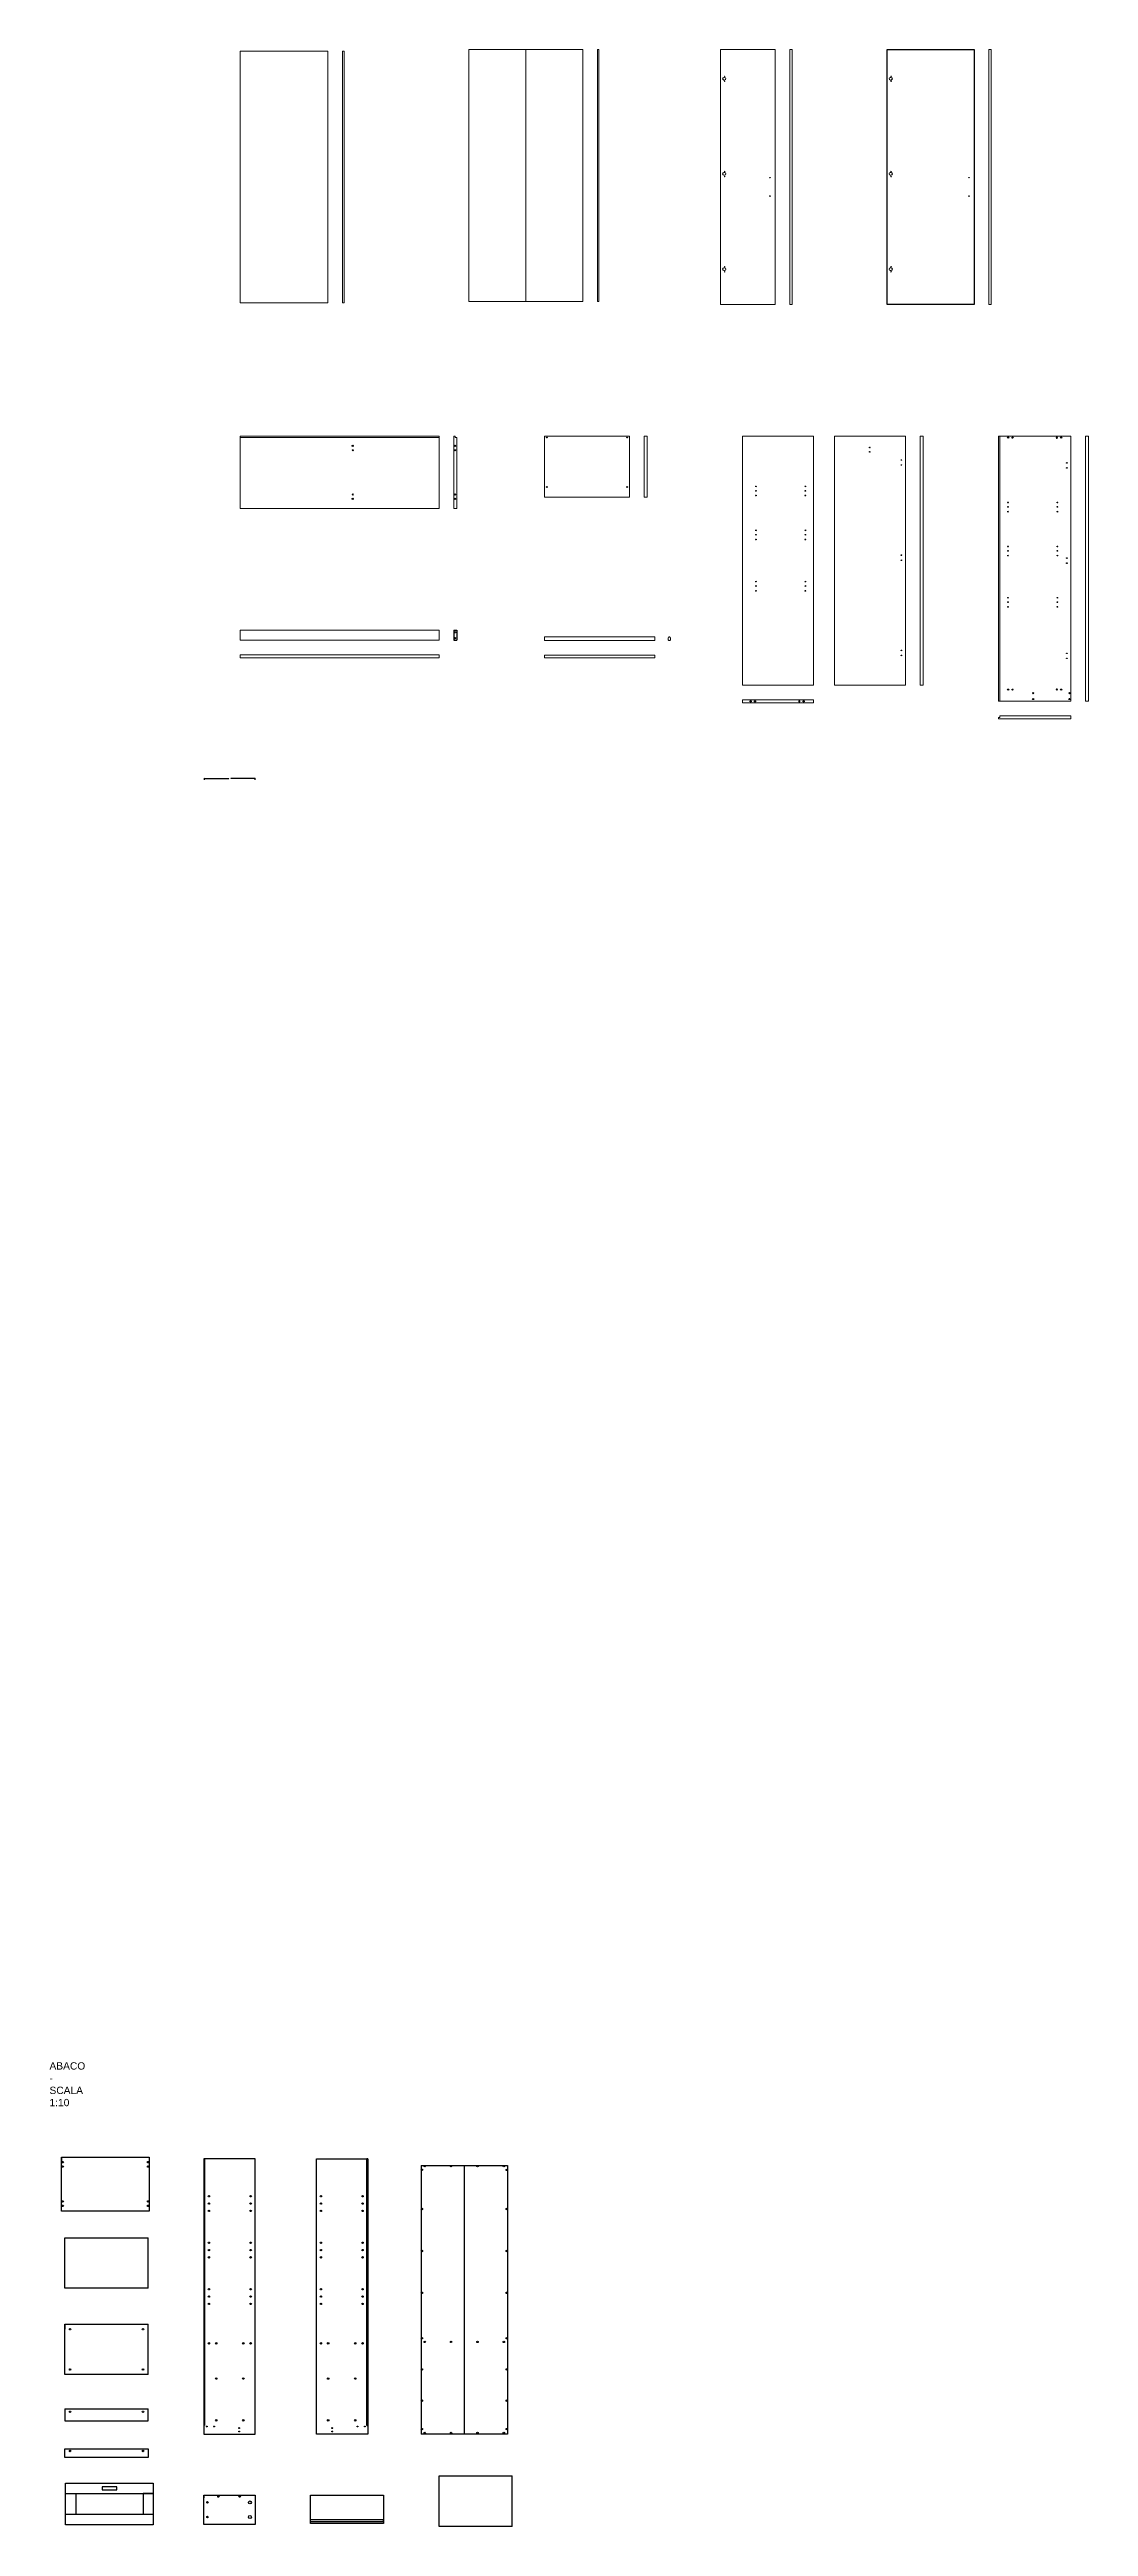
# Model space of a CAD drawing. Header units: millimetres. Extents: x -36975 to 25048, y -11091 to 9259.
# Drawn here: x -7346 to -248, y -11091 to 5820 of the extents above; entities that cross this region are included whole.
import ezdxf

# ---------------------------------------------------------------- set-up
doc = ezdxf.new("R2010")
doc.units = ezdxf.units.MM
doc.layers.get('DEFPOINTS').update_dxf_attribs({"color": 210, "lineweight": 18})
for name, color, linetype, lineweight in [('A-DETL-MCUT', 255, 'Continuous', 25), ('A-ELEV-MBE', 7, 'Continuous', 18), ('A-SECT-MCUT', 7, 'Continuous', 25), ('G-ANNO-TEXT', 3, 'Continuous', 18)]:
    doc.layers.add(name, color=color, linetype=linetype, lineweight=lineweight)
doc.layers.add('quote', color=7, linetype='Continuous')
doc.layers.add('Viti', color=6, linetype='Continuous')
doc.styles.add('ARIAL', font='arial.ttf')
doc.dimstyles.new('TICK_36', dxfattribs={"dimtxt": 3.6, "dimasz": 3.6, "dimexe": 1.8, "dimexo": 1.2, "dimgap": 1.8, "dimtad": 0, "dimdec": 0, "dimzin": 0, "dimdsep": 46, "dimtxsty": 'ARIAL', "dimblk": 'OBLIQUE', "dimcen": 1.8, "dimdle": 1.8, "dimclrd": 256, "dimclrt": 256, "dimadec": 0, "dimazin": 0, "dimtfac": 1, "dimtdec": 0, "dimtmove": 2, "dimatfit": 3, "dimldrblk": 'OPEN90', "dimfxl": 1, "dimtfill": 1, "dimtolj": 1, "dimtzin": 0, "dimarcsym": 0})

msp = doc.modelspace()

# ---------------------------------------------------------------- texts
at = {"layer": 'G-ANNO-TEXT', "insert": (-7346.2, -7921.6), "char_height": 50, "attachment_point": 1, "style": 'ARIAL'}
msp.add_mtext_dynamic_manual_height_columns('{\\fArial|b0|i0|c0|p0;ABACO - SCALA 1:10}', width=77.001, gutter_width=2.5, heights=[0], dxfattribs=at)

# ---------------------------------------------------------------- blocks, each defined once
blk = doc.blocks.new('_Oblique')
at = {"color": 0, "linetype": 'ByBlock', "lineweight": -2}
blk.add_line((-0.5, -0.5), (0.5, 0.5), dxfattribs=at)
blk = doc.blocks.new('*D30')
at = {"lineweight": -2, "transparency": 16777216}
for p, q in [((-6289, 843), (-6121, 843)), ((-5940, 843), (-6108, 843))]:
    blk.add_line(p, q, dxfattribs=at)
at = {"color": 0, "lineweight": -2, "transparency": 16777216}
for p, q in [((-6287, 834), (-6287, 844)), ((-5942, 834), (-5942, 844))]:
    blk.add_line(p, q, dxfattribs=at)
at = {"layer": 'DEFPOINTS', "color": 0, "transparency": 16777216}
for p in [(-6287, 833), (-5942, 843), (-5942, 833)]:
    blk.add_point(p, dxfattribs=at)
at = {"lineweight": -2, "transparency": 16777216, "xscale": 3.6, "yscale": 3.6, "zscale": 3.6, "rotation": 180}
blk.add_blockref('_Oblique', (-6287, 843), dxfattribs=at)
at = {"lineweight": -2, "transparency": 16777216, "xscale": 3.6, "yscale": 3.6, "zscale": 3.6}
blk.add_blockref('_Oblique', (-5942, 843), dxfattribs=at)
at = {"transparency": 16777216, "insert": (-6114, 843), "char_height": 3.6, "attachment_point": 5, "style": 'ARIAL', "bg_fill": 3, "box_fill_scale": 1.1, "bg_fill_color": 256, "bg_fill_true_color": 13158600, "bg_fill_transparency": 0}
blk.add_mtext('\\A1;34.5', dxfattribs=at)
blk = doc.blocks.new('_Open90')
at = {"color": 0, "linetype": 'ByBlock', "lineweight": -2}
for p, q in [((0, 0), (-1, 0)), ((-0.5, 0.5), (0, 0)), ((0, 0), (-0.5, -0.5))]:
    blk.add_line(p, q, dxfattribs=at)

# ---------------------------------------------------------------- dimensions: what is measured, and where the dimension line sits
dim = msp.add_linear_dim(base=(-5941.9, 842.7), p1=(-6286.9, 832.8), p2=(-5941.9, 832.8), text='34.5', dimstyle='TICK_36')
dim.commit()
dim.dimension.update_dxf_attribs({"geometry": '*D30', "text_midpoint": (-6114.4, 842.7)})

# ---------------------------------------------------------------- hatches: boundary and pattern name
h = msp.add_hatch()
h.set_pattern_fill('ANSI38', color=256, scale=50)
h.set_pattern_definition([(45, (-10332.936, -18285.237), (-4.4194174, 4.4194174), []), (135, (-10332.936, -18285.237), (-13.258252, 4.4194174), [15.625, -9.375])])
h.paths.add_polyline_path([(-5172.1, -8580.8), (-5177.1, -8580.8), (-5177.1, -10400.8), (-5172.1, -10400.8)])

# ---------------------------------------------------------------- linework, layer by layer
for p, q in [((-7264.2, -8568.6), (-7264.2, -8603.6)), ((-7264.2, -8568.6), (-7229.2, -8568.6)), ((-6664.2, -8568.6), (-6664.2, -8938.6)), ((-5941.9, -10460.8), (-5941.9, -8580.8)), ((-5522.1, -10460.8), (-5522.1, -8580.8)), ((-4807, -8625.8), (-4217, -8625.8)), ((-4807, -8625.8), (-4807, -10460.8)), ((-4807, -8625.8), (-4782, -8625.8)), ((-4512, -8625.8), (-4512, -10460.8)), ((-4217, -8625.8), (-4217, -10460.8)), ((-7264.2, -8938.6), (-7264.2, -8903.6)), ((-6672.2, -9464.5), (-6672.2, -9119.5)), ((-7240.2, -9709.2), (-7240.2, -9744.2)), ((-6672.2, -10054.2), (-6672.2, -9709.2)), ((-7240.2, -10287.6), (-7240.2, -10370.6)), ((-7240.2, -10287.6), (-7205.2, -10287.6)), ((-6672.2, -10370.6), (-6672.2, -10287.6)), ((-7240.2, -10370.6), (-6672.2, -10370.6)), ((-7240.2, -10560.3), (-7205.2, -10560.3)), ((-7236.9, -11080.1), (-7236.9, -10795.1)), ((-7236.9, -10795.1), (-6636.9, -10795.1)), ((-6986.9, -10819.6), (-6986.9, -10839.6)), ((-6886.9, -10819.6), (-6986.9, -10819.6)), ((-6886.9, -10839.6), (-6886.9, -10819.6)), ((-6636.9, -10795.1), (-6636.9, -11080.1)), ((-4185.8, -11090.7), (-4185.8, -10745.7)), ((-7236.9, -10865.1), (-6636.9, -10865.1)), ((-7236.9, -10865.1), (-7166.9, -10865.1)), ((-7166.9, -10865.1), (-7166.9, -11010.1)), ((-6986.9, -10839.6), (-6886.9, -10839.6)), ((-6636.9, -10865.1), (-6706.9, -10865.1)), ((-6706.9, -10865.1), (-6706.9, -11010.1)), ((-6291.9, -11076.3), (-6291.9, -10876.3)), ((-6291.9, -10876.3), (-5941.9, -10876.3)), ((-6291.9, -10876.3), (-6291.9, -10896.3)), ((-6291.9, -10876.3), (-6266.9, -10876.3)), ((-5941.9, -10876.3), (-5941.9, -11076.3)), ((-5563.1, -11071.3), (-5563.1, -10876.3)), ((-5563.1, -10876.3), (-5063.1, -10876.3)), ((-5063.1, -10876.3), (-5063.1, -11071.3)), ((-6636.9, -11010.1), (-7236.9, -11010.1)), ((-6636.9, -11080.1), (-7236.9, -11080.1)), ((-5941.9, -11076.3), (-6291.9, -11076.3)), ((-5063.1, -11046.3), (-5563.1, -11046.3)), ((-5563.1, -11071.3), (-5563.1, -11056.3)), ((-5563.1, -11056.3), (-5063.1, -11056.3)), ((-5063.1, -11071.3), (-5563.1, -11071.3)), ((-5063.1, -11056.3), (-5063.1, -11046.3))]:
    msp.add_line(p, q)
for points in [[(-6286.9, -8580.8), (-6291.9, -8580.8), (-6291.9, -10400.8), (-6286.9, -10400.8)], [(-5177.1, -8580.8), (-5172.1, -8580.8), (-5172.1, -10400.8), (-5177.1, -10400.8)]]:
    msp.add_lwpolyline(points, close=True)
for points in [[(-7240.2, -9119.5), (-6672.2, -9119.5)], [(-7240.2, -9709.2), (-6672.2, -9709.2)], [(-7240.2, -10287.6), (-6672.2, -10287.6)], [(-4217, -10460.8), (-4807, -10460.8)], [(-4683.8, -10745.7), (-4185.8, -10745.7)]]:
    msp.add_lwpolyline(points)
at = {"layer": 'A-DETL-MCUT'}
for p, q in [((-4584, 1856.2), (-4584, 1786.2)), ((-4584, 1856.2), (-4564, 1856.2)), ((-4584, 1786.2), (-4564, 1786.2)), ((-4564, 1856.2), (-4564, 1786.2))]:
    msp.add_line(p, q, dxfattribs=at)
for centre, radius in [((-2424, 4944.5), 2), ((-1064.2, 4944.5), 2), ((-2424, 4819), 2), ((-1064.2, 4819), 2), ((-5274.4, 3113.8), 4), ((-4574.4, 3113.8), 4), ((-1742.4, 3102.7), 2.5), ((-1742.4, 3073), 2.5), ((-796.2, 3169.8), 4), ((-434, 3169.8), 4), ((-1525.5, 3017.3), 1.95), ((-1525.5, 2983), 1.95), ((-395.6, 2997.3), 1.95), ((-395.6, 2963), 1.95), ((-5274.4, 2751.6), 4), ((-4574.4, 2751.6), 4), ((-2519.6, 2837.1), 2.41), ((-2519.6, 2807.1), 2.41), ((-2519.6, 2774.6), 2.41), ((-2182.1, 2837.1), 2.41), ((-2182.1, 2807.1), 2.41), ((-2182.1, 2774.6), 2.41), ((-797.6, 2727.1), 2.41), ((-460.1, 2727.1), 2.41), ((-2519.6, 2537.1), 2.41), ((-2182.1, 2537.1), 2.41), ((-797.6, 2697.1), 2.41), ((-797.6, 2664.6), 2.41), ((-460.1, 2697.1), 2.41), ((-460.1, 2664.6), 2.41), ((-2519.6, 2507.1), 2.41), ((-2519.6, 2474.6), 2.41), ((-2182.1, 2507.1), 2.41), ((-2182.1, 2474.6), 2.41), ((-1525.5, 2367.3), 1.95), ((-797.6, 2427.1), 2.41), ((-797.6, 2397.1), 2.41), ((-460.1, 2427.1), 2.41), ((-460.1, 2397.1), 2.41), ((-1525.5, 2333), 1.95), ((-797.6, 2364.6), 2.41), ((-460.1, 2364.6), 2.41), ((-395.6, 2347.3), 1.95), ((-395.6, 2313), 1.95), ((-2519.6, 2187.1), 2.41), ((-2519.6, 2157.1), 2.41), ((-2519.6, 2124.6), 2.41), ((-2182.1, 2187.1), 2.41), ((-2182.1, 2157.1), 2.41), ((-2182.1, 2124.6), 2.41), ((-797.6, 2077.1), 2.41), ((-797.6, 2047.1), 2.41), ((-460.1, 2077.1), 2.41), ((-460.1, 2047.1), 2.41), ((-797.6, 2014.6), 2.41), ((-460.1, 2014.6), 2.41), ((-4574, 1841.2), 4), ((-4574, 1801.2), 4), ((-1525.5, 1717.3), 1.95), ((-395.6, 1697.3), 1.95), ((-1525.5, 1683), 1.95), ((-395.6, 1663), 1.95), ((-2555.7, 1369.8), 4), ((-2193.5, 1369.8), 4), ((-796.2, 1449.8), 4), ((-625.1, 1425.2), 4), ((-625.1, 1385.2), 4), ((-434, 1449.8), 4), ((-377.6, 1425.2), 4), ((-377.6, 1385.2), 4)]:
    msp.add_circle(centre, radius, dxfattribs=at)
for centre, major_axis in [((-5274.4, 3083.8), (3.75, 0)), ((-4574.4, 3083.8), (3.75, 0)), ((-766.2, 3169.8), (0, 3.75)), ((-2525.7, 1369.8), (0, 3.75)), ((-766.2, 1449.8), (0, 3.75))]:
    msp.add_ellipse(centre, major_axis=major_axis, ratio=1, dxfattribs=at)
at = {"layer": 'A-DETL-MCUT', "extrusion": (0, 0, -1)}
for centre, major_axis in [((-464, 3169.8), (0, 3.75)), ((-5274.4, 2781.6), (3.75, 0)), ((-4574.4, 2781.6), (3.75, 0)), ((-2223.5, 1369.8), (0, 3.75)), ((-464, 1449.8), (0, 3.75))]:
    msp.add_ellipse(centre, major_axis=major_axis, ratio=1, dxfattribs=at)
at = {"layer": 'A-ELEV-MBE'}
for p, q in [((-5344, 5809.5), (-5344, 4089.5)), ((-5344, 5809.5), (-5334, 5809.5)), ((-5334, 5809.5), (-5334, 4089.5)), ((-4091.9, 4099.5), (-4091.9, 5819.5)), ((-3601.9, 5819.5), (-3601.9, 4099.5)), ((-3601.9, 5819.5), (-3591.9, 5819.5)), ((-3591.9, 5819.5), (-3591.9, 4099.5)), ((-2273, 5819.5), (-2288, 5819.5)), ((-2288, 4079.5), (-2288, 5819.5)), ((-2273, 4079.5), (-2273, 5819.5)), ((-913.2, 5819.5), (-928.2, 5819.5)), ((-928.2, 4079.5), (-928.2, 5819.5)), ((-913.2, 4079.5), (-913.2, 5819.5)), ((-2738.3, 5629.3), (-2733.3, 5629.3)), ((-2738.3, 5611.3), (-2733.3, 5611.3)), ((-1601.5, 5629.3), (-1596.5, 5629.3)), ((-1601.5, 5611.3), (-1596.5, 5611.3)), ((-2738.3, 4979.3), (-2733.3, 4979.3)), ((-2738.3, 4961.3), (-2733.3, 4961.3)), ((-1601.5, 4979.3), (-1596.5, 4979.3)), ((-1601.5, 4961.3), (-1596.5, 4961.3)), ((-2738.3, 4329.3), (-2733.3, 4329.3)), ((-2738.3, 4311.3), (-2733.3, 4311.3)), ((-1601.5, 4329.3), (-1596.5, 4329.3)), ((-1601.5, 4311.3), (-1596.5, 4311.3)), ((-5344, 4089.5), (-5334, 4089.5)), ((-3601.9, 4099.5), (-3591.9, 4099.5)), ((-2388, 4169.5), (-2388, 4149.5)), ((-2288, 4079.5), (-2273, 4079.5)), ((-928.2, 4079.5), (-913.2, 4079.5)), ((-4684, 3170.2), (-6044, 3170.2)), ((-4574, 3180.2), (-4584, 3180.2)), ((-4584, 3180.2), (-4584, 2685.2)), ((-4574, 3170.2), (-4574, 3180.2)), ((-4564, 3170.2), (-4574, 3170.2)), ((-4564, 3170.2), (-4564, 2685.2)), ((-3283.4, 3180.2), (-3283.4, 2762.7)), ((-3263.4, 3180.2), (-3283.4, 3180.2)), ((-3263.4, 3180.2), (-3263.4, 2762.7)), ((-1397.5, 3180.2), (-1397.5, 1480.2)), ((-1377.5, 3180.2), (-1397.5, 3180.2)), ((-1377.5, 3180.2), (-1377.5, 1480.2)), ((-852.6, 3180.2), (-852.6, 1370.2)), ((-3283.4, 2762.7), (-3263.4, 2762.7)), ((-4564, 2685.2), (-4584, 2685.2)), ((-3211.4, 1809.1), (-3963.4, 1809.1)), ((-3963.4, 1809.1), (-3963.4, 1784.1)), ((-3211.4, 1784.1), (-3963.4, 1784.1)), ((-3211.4, 1809.1), (-3211.4, 1784.1)), ((-6044, 1686.2), (-4684, 1686.2)), ((-6044, 1686.2), (-6044, 1666.2)), ((-6044, 1666.2), (-4684, 1666.2)), ((-4684, 1686.2), (-4684, 1666.2)), ((-3963.4, 1684.1), (-3211.4, 1684.1)), ((-3963.4, 1684.1), (-3963.4, 1666.2)), ((-3963.4, 1666.2), (-3211.4, 1666.2)), ((-3211.4, 1684.1), (-3211.4, 1666.2)), ((-2127.1, 1380.2), (-2612.1, 1380.2)), ((-2612.1, 1360.2), (-2612.1, 1380.2)), ((-2127.1, 1360.2), (-2612.1, 1360.2)), ((-2127.1, 1380.2), (-2127.1, 1360.2)), ((-1377.5, 1480.2), (-1397.5, 1480.2)), ((-862.6, 1250.2), (-862.6, 1260.2)), ((-862.6, 1260.2), (-852.6, 1260.2)), ((-862.6, 1250.2), (-367.6, 1250.2)), ((-852.6, 1270.2), (-367.6, 1270.2)), ((-852.6, 1260.2), (-852.6, 1270.2)), ((-367.6, 1250.2), (-367.6, 1270.2)), ((-367.6, 1270.2), (-367.6, 1270.2))]:
    msp.add_line(p, q, dxfattribs=at)
for points in [[(-6044, 5809.5), (-5444, 5809.5), (-5444, 4089.5), (-6044, 4089.5)], [(-4481.9, 5819.5), (-3701.9, 5819.5), (-3701.9, 4099.5), (-4481.9, 4099.5)], [(-2761, 5819.5), (-2388, 5819.5), (-2388, 4079.5), (-2761, 4079.5)], [(-6044, 3180.2), (-4684, 3180.2), (-4684, 2685.2), (-6044, 2685.2)], [(-3963.4, 2762.7), (-3383.4, 2762.7), (-3383.4, 3180.2), (-3963.4, 3180.2)], [(-2612.1, 3180.2), (-2127.1, 3180.2), (-2127.1, 1480.2), (-2612.1, 1480.2)], [(-1982.5, 3180.2), (-1497.5, 3180.2), (-1497.5, 1480.2), (-1982.5, 1480.2)], [(-862.6, 3180.2), (-367.6, 3180.2), (-367.6, 1370.2), (-862.6, 1370.2)], [(-267.6, 3180.2), (-247.6, 3180.2), (-247.6, 1370.2), (-267.6, 1370.2)], [(-6044, 1856.2), (-4684, 1856.2), (-4684, 1786.2), (-6044, 1786.2)]]:
    msp.add_lwpolyline(points, close=True, dxfattribs=at)
msp.add_lwpolyline([(-3112.4, 1809.1), (-3110.5, 1809.1, -0.4142136), (-3102.5, 1801.1), (-3102.5, 1792.1, -0.4142136), (-3110.5, 1784.1), (-3112.4, 1784.1, -0.4142136), (-3120.4, 1792.1), (-3120.4, 1801.1, -0.4142136)], format="xyb", close=True, dxfattribs=at)
for centre in [(-2733, 5636.6), (-2733, 5602.3), (-1596.2, 5636.6), (-1596.2, 5602.3), (-2733, 4986.6), (-2733, 4952.3), (-1596.2, 4986.6), (-1596.2, 4952.3), (-2733, 4336.6), (-2733, 4302.3), (-1596.2, 4336.6), (-1596.2, 4302.3)]:
    msp.add_circle(centre, 1.95, dxfattribs=at)
for centre, start, end in [((-2738.2, 5620.3), 90, 270), ((-2733.3, 5620.3), 270, 90), ((-1601.4, 5620.3), 90, 270), ((-1596.5, 5620.3), 270, 90), ((-2738.2, 4970.3), 90, 270), ((-2733.3, 4970.3), 270, 90), ((-1601.4, 4970.3), 90, 270), ((-1596.5, 4970.3), 270, 90), ((-2738.2, 4320.3), 90, 270), ((-2733.3, 4320.3), 270, 90), ((-1601.4, 4320.3), 90, 270), ((-1596.5, 4320.3), 270, 90)]:
    msp.add_arc(centre, 9, start, end, dxfattribs=at)
at = {"layer": 'A-SECT-MCUT'}
msp.add_lwpolyline([(-1624.2, 5819.5), (-1028.2, 5819.5), (-1028.2, 4079.5), (-1624.2, 4079.5)], close=True, dxfattribs=at)
for centre in [(-3947.9, 3170.2), (-3398.9, 3170.2), (-3947.9, 2832.7), (-3398.9, 2832.7)]:
    msp.add_circle(centre, 2.5, dxfattribs=at)
at = {"layer": 'quote'}
for p, q in [((-7264.2, -8938.6), (-7264.2, -8568.6)), ((-7264.2, -8568.6), (-6664.2, -8568.6)), ((-5941.9, -8580.8), (-6291.9, -8580.8)), ((-6291.9, -8580.8), (-6291.9, -10460.8)), ((-6291.9, -8580.8), (-6286.9, -8580.8)), ((-6286.9, -8580.8), (-6286.9, -10400.8)), ((-5522.1, -8580.8), (-5172.1, -8580.8)), ((-5172.1, -8580.8), (-5177.1, -8580.8)), ((-5177.1, -8580.8), (-5177.1, -10400.8)), ((-5172.1, -8580.8), (-5172.1, -10460.8)), ((-6664.2, -8938.6), (-7264.2, -8938.6)), ((-7240.2, -9464.5), (-7240.2, -9119.5)), ((-6672.2, -9464.5), (-7240.2, -9464.5)), ((-7240.2, -10054.2), (-7240.2, -9709.2)), ((-6672.2, -10054.2), (-7240.2, -10054.2)), ((-6286.9, -10400.8), (-6291.9, -10400.8)), ((-6291.9, -10460.8), (-5941.9, -10460.8)), ((-5172.1, -10460.8), (-5522.1, -10460.8)), ((-5177.1, -10400.8), (-5172.1, -10400.8)), ((-4683.8, -11090.7), (-4683.8, -10745.7)), ((-4185.8, -11090.7), (-4683.8, -11090.7))]:
    msp.add_line(p, q, dxfattribs=at)
msp.add_lwpolyline([(-7240.2, -10620.3), (-7240.2, -10560.3), (-6672.2, -10560.3), (-6672.2, -10620.3)], close=True, dxfattribs=at)
at = {"layer": 'Viti'}
for centre, radius in [((-7256.2, -8603.6), 5), ((-6672.2, -8603.6), 5), ((-7256.2, -8633.6), 5), ((-6672.2, -8633.6), 5), ((-4802, -8655.8), 5), ((-4782, -8630.8), 5), ((-4602, -8630.8), 5), ((-4422, -8630.8), 5), ((-4242, -8630.8), 5), ((-4222, -8656.4), 5), ((-7256.2, -8871.7), 5), ((-7256.2, -8901.7), 5), ((-6672.2, -8871.7), 5), ((-6672.2, -8901.7), 5), ((-6256.9, -8836.3), 5), ((-6256.9, -8886.3), 5), ((-6256.9, -8936.3), 5), ((-5971.9, -8836.3), 5), ((-5971.9, -8886.3), 5), ((-5971.9, -8936.3), 5), ((-5492.1, -8836.3), 5), ((-5492.1, -8886.3), 5), ((-5492.1, -8936.3), 5), ((-5207.1, -8836.3), 5), ((-5207.1, -8886.3), 5), ((-5207.1, -8936.3), 5), ((-4802, -8923.8), 5), ((-4222, -8923.8), 5), ((-6256.9, -9153.8), 5), ((-6256.9, -9203.8), 5), ((-6256.9, -9253.8), 5), ((-5971.9, -9153.8), 5), ((-5971.9, -9203.8), 5), ((-5971.9, -9253.8), 5), ((-5492.1, -9153.8), 5), ((-5492.1, -9203.8), 5), ((-5492.1, -9253.8), 5), ((-5207.1, -9153.8), 5), ((-5207.1, -9203.8), 5), ((-5207.1, -9253.8), 5), ((-4802, -9209.8), 5), ((-4222, -9209.8), 5), ((-6256.9, -9471.3), 5), ((-5971.9, -9471.3), 5), ((-5492.1, -9471.3), 5), ((-5207.1, -9471.3), 5), ((-6256.9, -9521.3), 5), ((-6256.9, -9571.3), 5), ((-5971.9, -9521.3), 5), ((-5971.9, -9571.3), 5), ((-5492.1, -9521.3), 5), ((-5492.1, -9571.3), 5), ((-5207.1, -9521.3), 5), ((-5207.1, -9571.3), 5), ((-4802, -9495.8), 5), ((-4222, -9495.8), 5), ((-7205.2, -9744.2), 5), ((-6707.2, -9744.2), 5), ((-4802, -9805.8), 5), ((-4222, -9805.8), 5), ((-6256.9, -9840.8), 5), ((-6206.9, -9840.8), 5), ((-6021.9, -9840.8), 5), ((-5971.9, -9840.8), 5), ((-5492.1, -9840.8), 5), ((-5442.1, -9840.8), 5), ((-5257.1, -9840.8), 5), ((-5207.1, -9840.8), 5), ((-4782, -9830.8), 5), ((-4602, -9830.8), 5), ((-4422, -9830.8), 5), ((-4242, -9830.8), 5), ((-7205.2, -10019.2), 5), ((-6707.2, -10019.2), 5), ((-6206.9, -10080.8), 5), ((-6021.9, -10080.8), 5), ((-5442.1, -10080.8), 5), ((-5257.1, -10080.8), 5), ((-4802, -10018.8), 5), ((-4222, -10018.8), 5), ((-7205.2, -10307.6), 5), ((-6707.2, -10307.6), 5), ((-4802, -10231.8), 5), ((-4222, -10231.8), 5), ((-6271.9, -10408.3), 3), ((-6221.9, -10408.3), 3), ((-6206.9, -10365.8), 5), ((-6050, -10418.8), 3), ((-6050, -10442.8), 3), ((-6021.9, -10365.8), 5), ((-5442.1, -10365.8), 5), ((-5414, -10418.8), 3), ((-5414, -10442.8), 3), ((-5257.1, -10365.8), 5), ((-5242.1, -10408.3), 3), ((-5192.1, -10408.3), 3), ((-4802, -10425.8), 5), ((-4782, -10452.9), 5), ((-4602, -10452.9), 5), ((-4422, -10452.9), 5), ((-4242, -10452.9), 5), ((-4222, -10425.8), 5), ((-7205.2, -10575.3), 5), ((-6707.2, -10575.3), 5), ((-6266.9, -10926.3), 5), ((-6191.9, -10886.3), 5), ((-6046.9, -10886.3), 5), ((-5976.9, -10926.3), 10), ((-6266.9, -11026.3), 5), ((-5976.9, -11026.3), 10)]:
    msp.add_circle(centre, radius, dxfattribs=at)

msp.set_redraw_order([(e.dxf.handle, doc.entitydb.next_handle()) for e in msp.query("TEXT MTEXT ATTDEF DIMENSION ARC_DIMENSION")])  # texts and dimensions are drawn at this point

doc.saveas('drawing.dxf')
